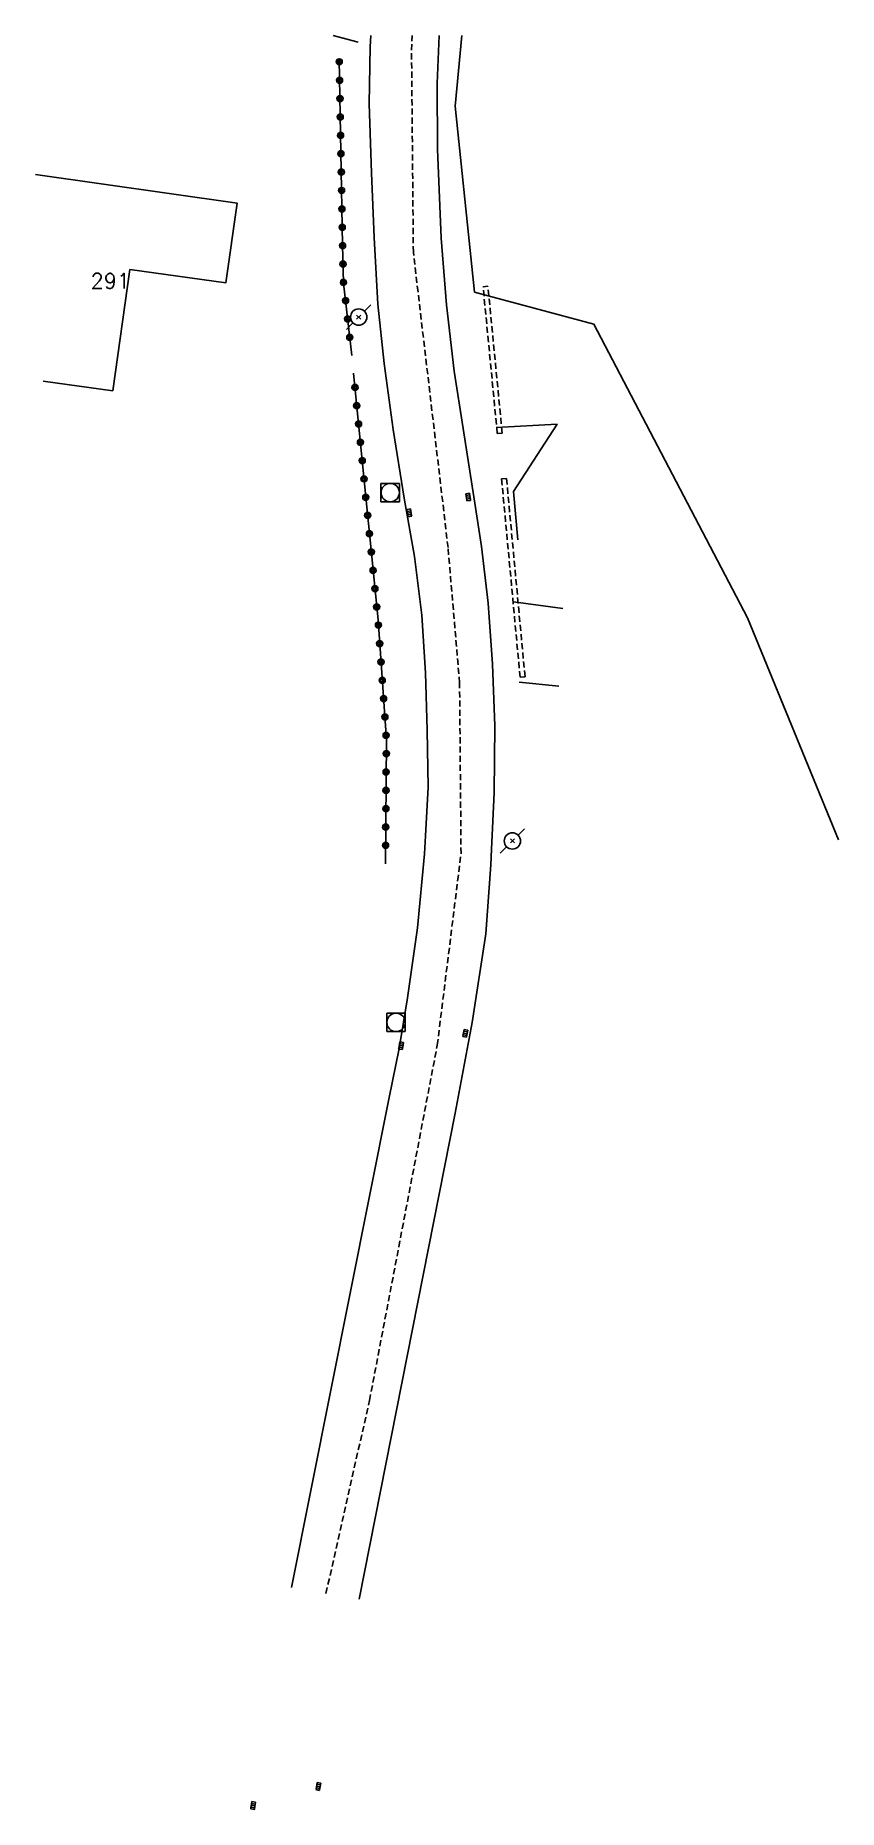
# Model space of a CAD drawing. Header units: millimetres. Extents: x 114283 to 115000, y 122041 to 123000.
# Drawn here: x 114569 to 114634.5, y 122855.2 to 123000 of the extents above; entities that cross this region are included whole.
import ezdxf
from ezdxf.enums import TextEntityAlignment as Align

# ---------------------------------------------------------------- set-up
doc = ezdxf.new("R2010")
doc.units = ezdxf.units.MM
doc.linetypes.add('DASHED', pattern=[0.75, 0.5, -0.25])
doc.layers.get('0').update_dxf_attribs({"linetype": 'CONTINUOUS'})
for name, color, linetype in [('W0001', 6, 'DASHED'), ('W0008', 7, 'CONTINUOUS'), ('W0014', 7, 'CONTINUOUS'), ('W0101', 7, 'CONTINUOUS'), ('W0112', 1, 'DASHED'), ('W0130', 7, 'CONTINUOUS'), ('W0214', 2, 'CONTINUOUS'), ('W0323', 7, 'CONTINUOUS'), ('W0330', 7, 'CONTINUOUS'), ('W0401', 7, 'CONTINUOUS'), ('W0420', 7, 'CONTINUOUS'), ('W0473', 7, 'CONTINUOUS'), ('W0991', 7, 'CONTINUOUS')]:
    doc.layers.add(name, color=color, linetype=linetype)
doc.styles.get("Standard").update_dxf_attribs({"font": 'romans.shx', "width": 0.85})

msp = doc.modelspace()

# ---------------------------------------------------------------- texts
at = {"layer": 'W0991'}
msp.add_text('291', height=1.25, dxfattribs=at).set_placement((114575.07, 122979.97), align=Align.MIDDLE_CENTER)

# ---------------------------------------------------------------- blocks, each defined once
blk = doc.blocks.new('T473')
for p, q in [((-0.166667, 0.166667), (0.166667, -0.166667)), ((-0.166667, -0.166667), (0.166667, 0.166667)), ((0.500001, 0.500001), (1.000002, 1.000002)), ((-1.000002, -1.000002), (-0.500001, -0.500001))]:
    blk.add_line(p, q)
blk.add_ellipse((0, 0), major_axis=(0.471405, 0.471405), ratio=1, start_param=5.4977871438, end_param=11.780972451)
blk = doc.blocks.new('T401')
for p, q in [((-0.3, 0.3), (0, 0.3)), ((-0.3, -0.25), (-0.3, 0.3)), ((-0.3, 0.15), (0, 0.15)), ((-0.3, 0), (0, 0)), ((0, 0.3), (0, -0.25)), ((-0.3, -0.15), (0, -0.15)), ((-0.3, -0.25), (-0.3, -0.3)), ((-0.3, -0.3), (0, -0.3)), ((0, -0.3), (0, -0.25))]:
    blk.add_line(p, q)
blk = doc.blocks.new('T420')
for p, q in [((0.75, 0.75), (-0.75, 0.75)), ((-0.75, 0.75), (-0.75, -0.75)), ((0.75, 0.75), (0.75, -0.75)), ((0.75, -0.75), (-0.75, -0.75))]:
    blk.add_line(p, q)
blk.add_ellipse((0, 0), major_axis=(-0.53, 0.53), ratio=1, start_param=3.926991, end_param=10.210176)
blk = doc.blocks.new('t323o')
at = {"color": 0, "linetype": 'Continuous'}
for radius in [0.25, 0.15]:
    blk.add_circle((0, 0), radius, dxfattribs=at)

# ---------------------------------------------------------------- linework, layer by layer
at = {"layer": 'W0001'}
msp.add_lwpolyline([(114592.66, 122872.87), (114596.21, 122888.61), (114601.74, 122917.6), (114603.68, 122933.23), (114603.56, 122947.16), (114602.62, 122958.21), (114599.79, 122982.3), (114599.64, 122998.8), (114599.7, 123000)], dxfattribs=at)
at = {"layer": 'W0008'}
for points in [[(114600.78, 122934.7), (114600.99, 122938.67), (114600.92, 122943.31), (114600.77, 122948), (114600.47, 122952.69), (114599.88, 122957.49), (114599.03, 122962.24), (114598.14, 122967.85), (114597.41, 122973.24), (114596.9, 122978.07), (114596.58, 122983.52), (114596.38, 122988.79), (114596.18, 122994.43), (114596.26, 122999.07), (114596.31, 123000)], [(114606.17, 122933.6), (114606.37, 122938.21), (114606.45, 122943.67), (114606.24, 122948.71), (114605.89, 122953.67), (114605.35, 122958.29), (114604.87, 122961.48), (114603.84, 122967.93), (114603.13, 122972.61), (114602.49, 122978.01), (114602.07, 122983.46), (114601.76, 122990.71), (114601.73, 122996.09), (114601.89, 123000)]]:
    msp.add_lwpolyline(points, dxfattribs=at)
at = {"layer": 'W0014'}
for points in [[(114589.85, 122873.35), (114597.81, 122913.34), (114598.64, 122917.33), (114599.3, 122921.47), (114600.13, 122927.19), (114600.7, 122933.21), (114600.78, 122934.7)], [(114595.37, 122872.4), (114603.21, 122912.06), (114604.58, 122919.46), (114605.69, 122926.68), (114606.12, 122932.32), (114606.17, 122933.6)]]:
    msp.add_lwpolyline(points, dxfattribs=at)
at = {"layer": 'W0101'}
msp.add_lwpolyline([(114569.58, 122971.8), (114575.27, 122971.01), (114576.67, 122980.9), (114584.48, 122979.81), (114585.41, 122986.32), (114568.96, 122988.66)], dxfattribs=at)
at = {"layer": 'W0112'}
for points in [[(114605.87, 122979.54), (114605.48, 122979.5)], [(114606.64, 122967.52), (114605.48, 122979.5)], [(114607.04, 122967.56), (114605.87, 122979.54)], [(114606.64, 122967.52), (114607.04, 122967.56)], [(114607.39, 122963.86), (114606.99, 122963.82)], [(114608.5, 122947.63), (114606.99, 122963.82)], [(114608.9, 122947.67), (114607.39, 122963.86)], [(114608.5, 122947.63), (114608.9, 122947.67)]]:
    msp.add_lwpolyline(points, dxfattribs=at)
at = {"layer": 'W0130'}
for points in [[(114606.55, 122968.01), (114611.51, 122968.28), (114607.96, 122962.78), (114608.32, 122958.85)], [(114607.97, 122953.79), (114611.99, 122953.24)], [(114611.66, 122946.91), (114608.42, 122947.24)]]:
    msp.add_lwpolyline(points, dxfattribs=at)
at = {"layer": 'W0214'}
msp.add_lwpolyline([(114603.75, 123000), (114603.2, 122994.24), (114604.79, 122979.06), (114614.52, 122976.45), (114627.04, 122952.48), (114634.48, 122934.35)], dxfattribs=at)
at = {"layer": 'W0323'}
for points in [[(114594.77, 122973.89), (114594.09, 122979.78), (114594.01, 122982.92), (114593.74, 122998.03)], [(114597.51, 122932.4), (114597.6, 122942.5), (114596.91, 122952.31), (114595.35, 122968.03), (114594.91, 122972.43)]]:
    msp.add_lwpolyline(points, dxfattribs=at)
at = {"layer": 'W0330'}
msp.add_lwpolyline([(114595.29, 122999.46), (114593.24, 123000)], dxfattribs=at)

# ---------------------------------------------------------------- block references
at = {"layer": 'W0323'}
for p, rotation in [((114593.74, 122997.85), 91.03122025074155), ((114593.77, 122996.35), 91.03122025074155), ((114593.8, 122994.85), 91.03122025074155), ((114593.82, 122993.35), 91.03122025074155), ((114593.85, 122991.85), 91.03122025074155), ((114593.88, 122990.35), 91.03122025074155), ((114593.91, 122988.85), 91.03122025074155), ((114593.93, 122987.35), 91.03122025074155), ((114593.96, 122985.85), 91.03122025074155), ((114593.99, 122984.35), 91.03122025074155), ((114594.01, 122982.85), 91.4987818239064), ((114594.05, 122981.35), 91.4987818239064), ((114594.09, 122979.85), 91.4987818239064), ((114594.26, 122978.36), 96.52693351690624), ((114594.43, 122976.87), 96.52693351690624), ((114594.6, 122975.38), 96.52693351690624), ((114595.03, 122971.28), 95.62306764055013), ((114595.17, 122969.79), 95.62306764055013), ((114595.32, 122968.3), 95.62306764055013), ((114595.47, 122966.8), 95.67450404061925), ((114595.62, 122965.31), 95.67450404061925), ((114595.76, 122963.82), 95.67450404061925), ((114595.91, 122962.32), 95.67450404061925), ((114596.06, 122960.83), 95.67450404061925), ((114596.21, 122959.34), 95.67450404061925), ((114596.36, 122957.85), 95.67450404061925), ((114596.51, 122956.35), 95.67450404061925), ((114596.65, 122954.86), 95.67450404061925), ((114596.8, 122953.37), 95.67450404061925), ((114596.94, 122951.88), 94.02957348268433), ((114597.04, 122950.38), 94.02957348268433), ((114597.15, 122948.88), 94.02957348268433), ((114597.25, 122947.39), 94.02957348268433), ((114597.36, 122945.89), 94.02957348268433), ((114597.47, 122944.39), 94.02957348268433), ((114597.57, 122942.9), 94.02957348268433), ((114597.59, 122941.4), 89.4666619413412), ((114597.57, 122939.9), 89.4666619413412), ((114597.56, 122938.4), 89.4666619413412), ((114597.55, 122936.9), 89.4666619413412), ((114597.53, 122935.4), 89.4666619413412), ((114597.52, 122933.9), 89.4666619413412)]:
    msp.add_blockref('t323o', p, dxfattribs=dict(at, rotation=rotation))
at = {"layer": 'W0401'}
for p, rotation in [((114604.41, 122962.36), 9.064279388097896), ((114599.6, 122961.07), 10.12967961559316), ((114604.17, 122918.54), 349.5670687503658), ((114598.93, 122917.54), 350.9684664737015), ((114592.19, 122857.09), 349.203068332702), ((114586.87, 122855.53), 350.3424523155132)]:
    msp.add_blockref('T401', p, dxfattribs=dict(at, rotation=rotation))
at = {"layer": 'W0420'}
for p in [(114597.9, 122962.7), (114598.38, 122919.46)]:
    msp.add_blockref('T420', p, dxfattribs=at)
at = {"layer": 'W0473'}
for p in [(114595.33, 122977.02), (114607.87, 122934.27)]:
    msp.add_blockref('T473', p, dxfattribs=at)

msp.set_redraw_order([(e.dxf.handle, doc.entitydb.next_handle()) for e in msp.query("TEXT MTEXT ATTDEF DIMENSION ARC_DIMENSION")])  # texts and dimensions are drawn at this point

doc.saveas('drawing.dxf')
